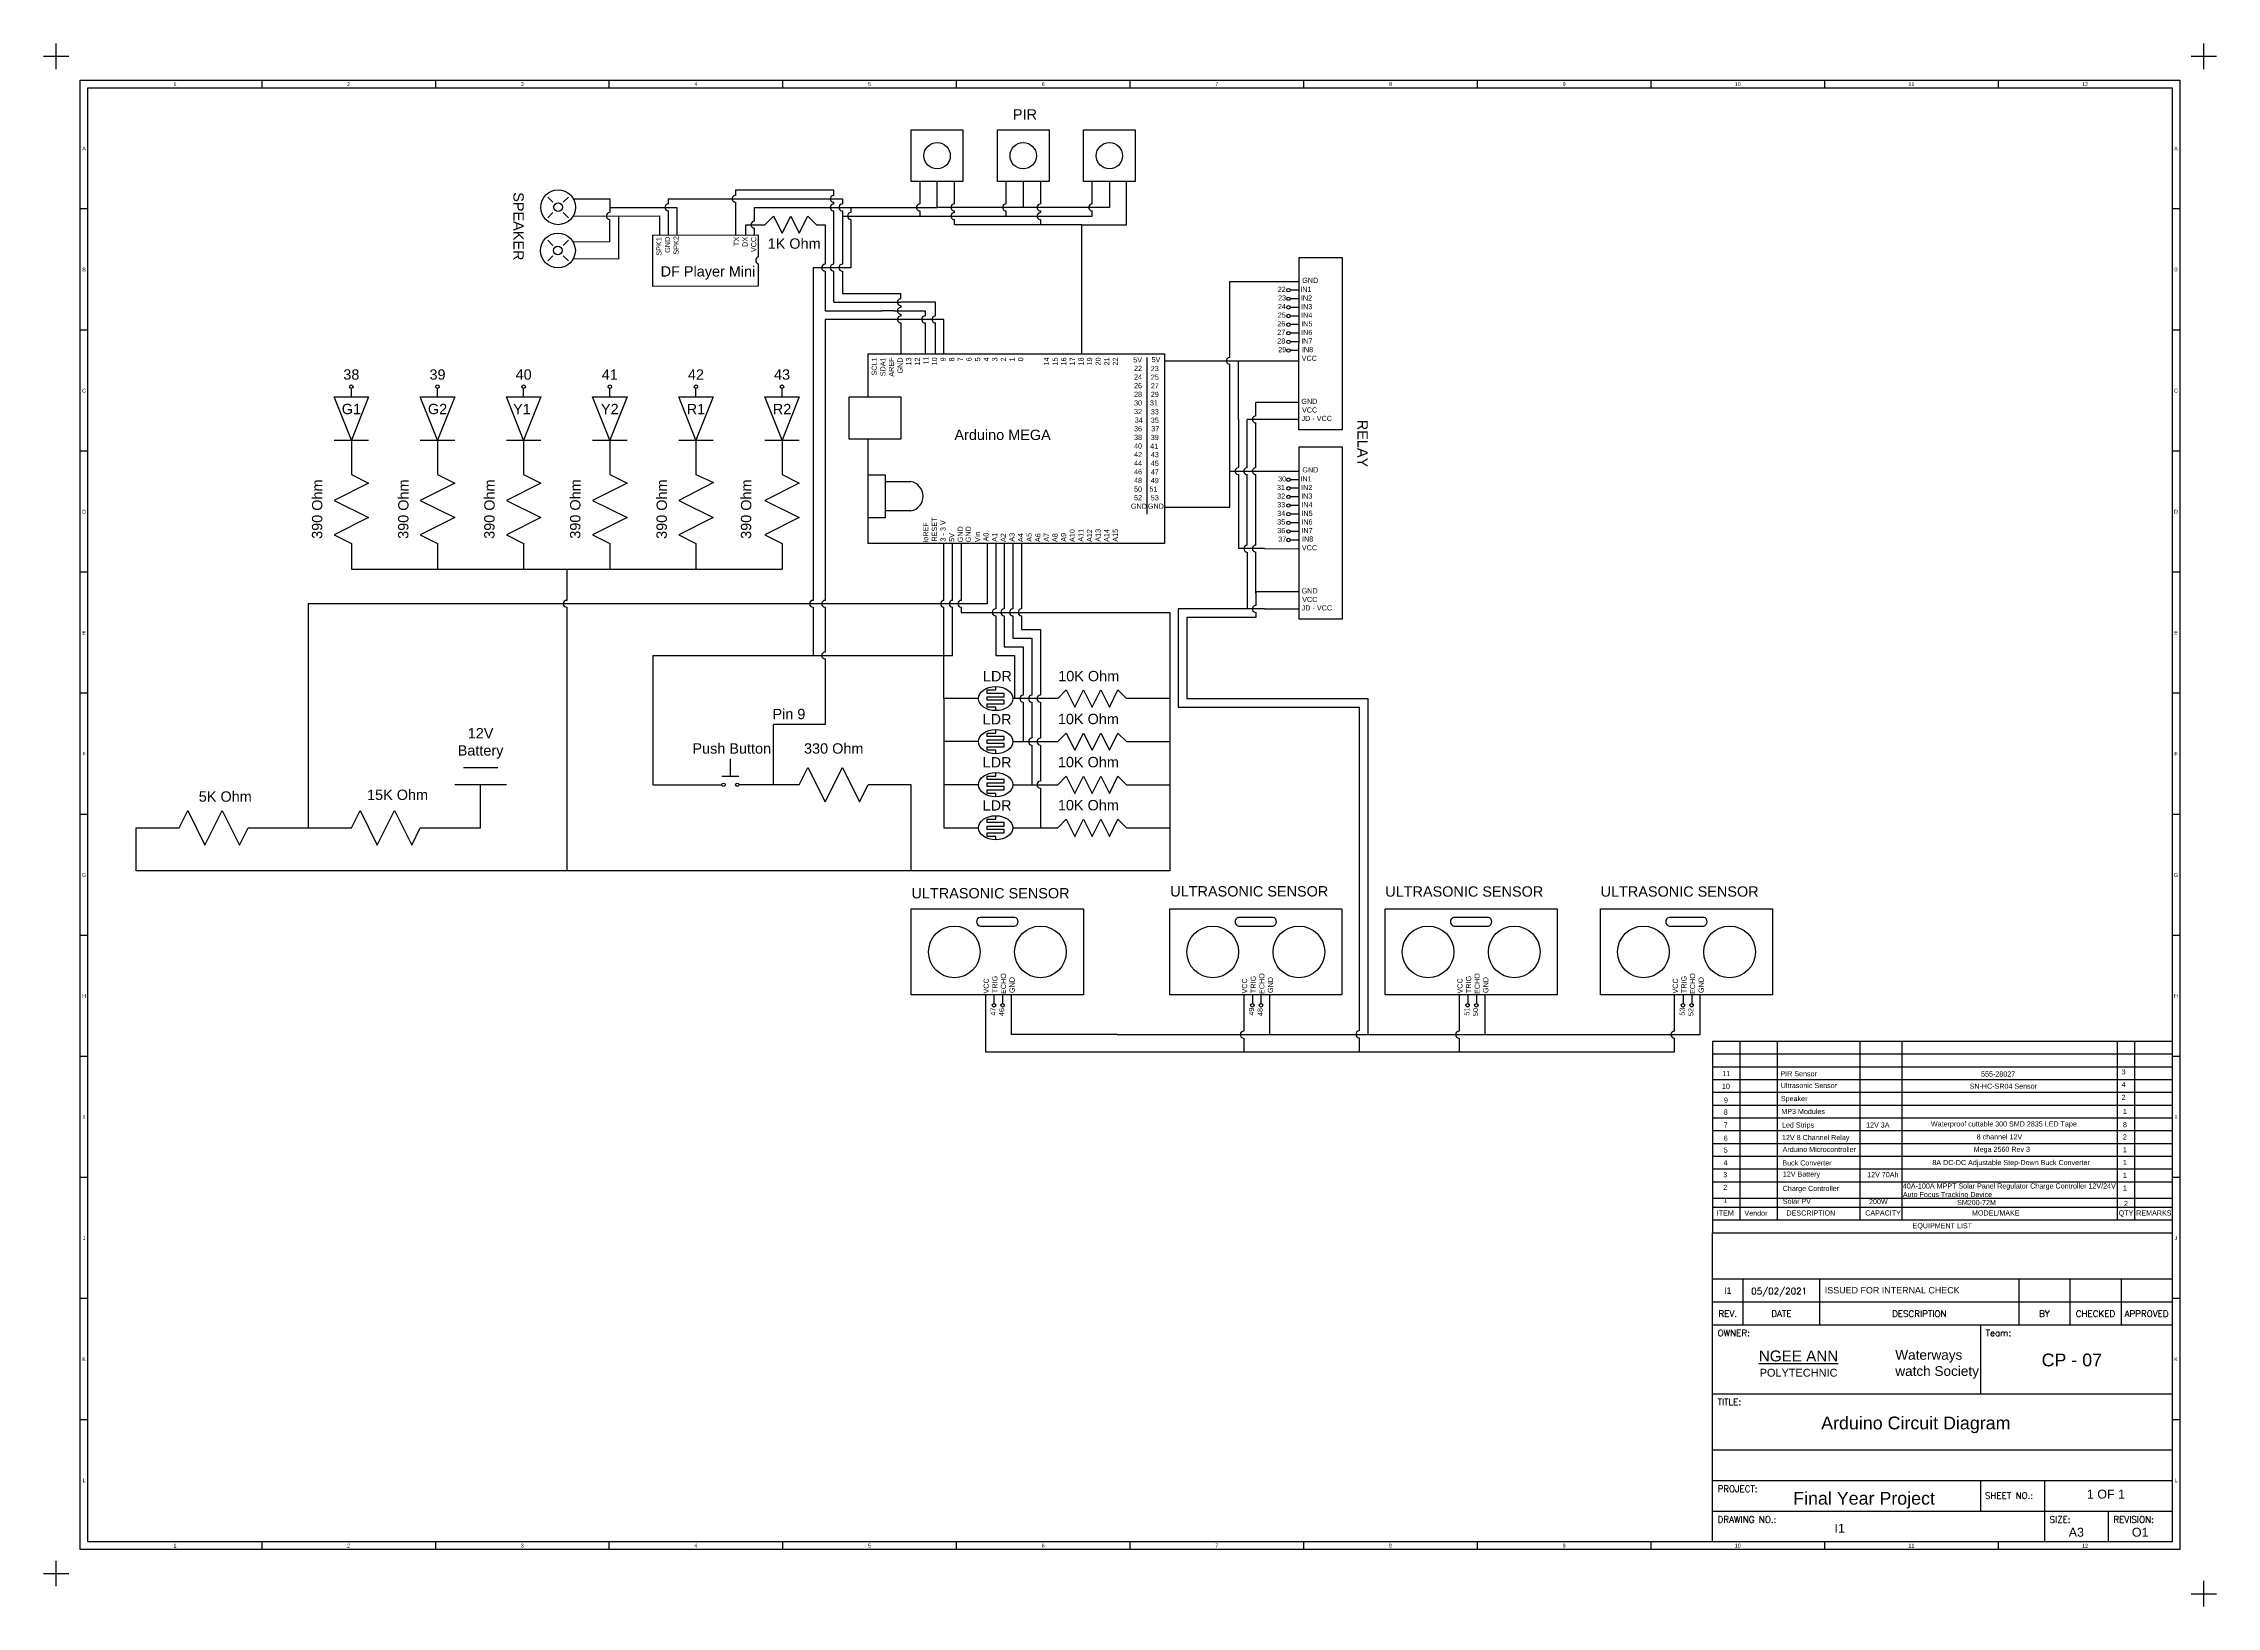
# Model space of a CAD drawing. Header units: inches. Extents: x -14 to 837, y -22 to 590.
import ezdxf
from ezdxf.enums import TextEntityAlignment as Align

# ---------------------------------------------------------------- set-up
doc = ezdxf.new("R2010")
doc.units = ezdxf.units.IN
doc.header["$MEASUREMENT"] = 0
doc.styles.add('ROMAND', font='romand')
doc.styles.get("Standard").update_dxf_attribs({"font": 'arial.ttf'})
doc.styles.add('Style_Arial', font='Arial')

msp = doc.modelspace()

# ---------------------------------------------------------------- linework, layer by layer
for p, q in [((71.2, 572.2), (71.2, 575.2)), ((139.2, 572.2), (139.2, 575.2)), ((207.2, 572.2), (207.2, 575.2)), ((275.2, 572.2), (275.2, 575.2)), ((343.2, 572.2), (343.2, 575.2)), ((411.2, 572.2), (411.2, 575.2)), ((479.2, 572.2), (479.2, 575.2)), ((547.2, 572.2), (547.2, 575.2)), ((615.2, 572.2), (615.2, 575.2)), ((683.2, 572.2), (683.2, 575.2)), ((751.2, 572.2), (751.2, 575.2)), ((3, 524.8), (0, 524.8)), ((822.2, 524.8), (819.2, 524.8)), ((3, 477.4), (0, 477.4)), ((822.2, 477.4), (819.2, 477.4)), ((3, 430), (0, 430)), ((822.2, 430), (819.2, 430)), ((3, 382.6), (0, 382.6)), ((822.2, 382.6), (819.2, 382.6)), ((3, 335.2), (0, 335.2)), ((822.2, 335.2), (819.2, 335.2)), ((3, 287.8), (0, 287.8)), ((822.2, 287.8), (819.2, 287.8)), ((3, 240.4), (0, 240.4)), ((822.2, 240.4), (819.2, 240.4)), ((639.2, 199), (819.2, 199)), ((3, 193), (0, 193)), ((639.2, 194), (819.2, 194)), ((639.2, 189), (819.2, 189)), ((822.2, 193), (819.2, 193)), ((639.2, 184), (819.2, 184)), ((639.2, 179), (819.2, 179)), ((639.2, 174), (819.2, 174)), ((639.2, 169), (819.2, 169)), ((639.2, 164), (819.2, 164)), ((639.2, 159), (819.2, 159)), ((639.2, 154), (819.2, 154)), ((3, 145.6), (0, 145.6)), ((639.2, 149), (819.2, 149)), ((822.2, 145.6), (819.2, 145.6)), ((639.2, 144), (819.2, 144)), ((639.2, 137.52), (819.2, 137.52)), ((639.2, 134), (819.2, 134)), ((639.2, 129), (819.2, 129)), ((639.2, 88), (639.2, 124)), ((639.2, 124), (819.2, 124)), ((639.2, 106), (819.2, 106)), ((651.2, 88), (651.2, 106)), ((681.2, 88), (681.2, 106)), ((759.2, 106), (759.2, 88)), ((779.2, 106), (779.2, 88)), ((799.2, 106), (799.2, 88)), ((3, 98.2), (0, 98.2)), ((639.2, 97), (819.2, 97)), ((822.2, 98.2), (819.2, 98.2)), ((744.2, 88), (744.2, 61)), ((639.2, 61), (819.2, 61)), ((3, 50.8), (0, 50.8)), ((822.2, 50.8), (819.2, 50.8)), ((639.2, 39), (819.2, 39)), ((639.2, 27), (819.2, 27)), ((744.2, 27), (744.2, 15)), ((769.2, 27), (769.2, 3)), ((639.2, 15), (819.2, 15)), ((794.2, 15), (794.2, 3)), ((71.2, 0), (71.2, 3)), ((139.2, 0), (139.2, 3)), ((207.2, 0), (207.2, 3)), ((275.2, 0), (275.2, 3)), ((343.2, 0), (343.2, 3)), ((411.2, 0), (411.2, 3)), ((479.2, 0), (479.2, 3)), ((547.2, 0), (547.2, 3)), ((615.2, 0), (615.2, 3)), ((683.2, 0), (683.2, 3)), ((751.2, 0), (751.2, 3))]:
    msp.add_line(p, q)
at = {"color": 52, "true_color": 0xc8c92d}
for p, q in [((185.12, 527.43), (183.09, 529.45)), ((189.16, 527.43), (191.19, 529.45)), ((183.09, 521.36), (185.12, 523.38)), ((191.19, 521.36), (189.16, 523.38)), ((268.1, 518.66), (271.47, 522.03)), ((271.47, 522.03), (274.84, 515.29)), ((274.84, 515.29), (278.22, 522.03)), ((278.22, 522.03), (281.59, 515.29)), ((281.59, 515.29), (284.96, 522.03)), ((284.96, 522.03), (288.34, 518.66)), ((185.12, 510.56), (183.09, 512.59)), ((189.16, 510.56), (191.19, 512.59)), ((183.09, 504.49), (185.12, 506.52)), ((191.19, 504.49), (189.16, 506.52)), ((477.29, 493.02), (473.89, 493.02)), ((477.29, 489.65), (473.89, 489.65)), ((477.29, 486.28), (473.89, 486.28)), ((477.29, 482.9), (473.89, 482.9)), ((477.29, 479.53), (473.89, 479.53)), ((477.29, 476.16), (473.89, 476.16)), ((477.29, 472.78), (473.89, 472.78)), ((477.29, 469.41), (473.89, 469.41)), ((417.87, 405.32), (417.87, 466.71)), ((106.18, 434.33), (99.44, 451.2)), ((99.44, 451.2), (112.93, 451.2)), ((106.18, 451.2), (106.18, 454.57)), ((112.93, 451.2), (106.18, 434.33)), ((139.92, 434.33), (133.17, 451.2)), ((133.17, 451.2), (146.66, 451.2)), ((139.92, 451.2), (139.92, 454.57)), ((146.66, 451.2), (139.92, 434.33)), ((173.65, 434.33), (166.9, 451.2)), ((166.9, 451.2), (180.39, 451.2)), ((173.65, 451.2), (173.65, 454.57)), ((180.39, 451.2), (173.65, 434.33)), ((207.38, 434.33), (200.63, 451.2)), ((200.63, 451.2), (214.13, 451.2)), ((207.38, 451.2), (207.38, 454.57)), ((214.13, 451.2), (207.38, 434.33)), ((241.11, 434.33), (234.37, 451.2)), ((234.37, 451.2), (247.86, 451.2)), ((241.11, 451.2), (241.11, 454.57)), ((247.86, 451.2), (241.11, 434.33)), ((274.84, 434.33), (268.1, 451.2)), ((268.1, 451.2), (281.59, 451.2)), ((274.84, 451.2), (274.84, 454.57)), ((281.59, 451.2), (274.84, 434.33)), ((99.44, 434.33), (112.93, 434.33)), ((133.17, 434.33), (146.66, 434.33)), ((166.9, 434.33), (180.39, 434.33)), ((200.63, 434.33), (214.13, 434.33)), ((234.37, 434.33), (247.86, 434.33)), ((268.1, 434.33), (281.59, 434.33)), ((112.93, 417.46), (99.44, 410.72)), ((106.18, 420.84), (112.93, 417.46)), ((146.66, 417.46), (133.17, 410.72)), ((139.92, 420.84), (146.66, 417.46)), ((180.39, 417.46), (166.9, 410.72)), ((173.65, 420.84), (180.39, 417.46)), ((214.13, 417.46), (200.63, 410.72)), ((207.38, 420.84), (214.13, 417.46)), ((247.97, 417.72), (234.37, 410.72)), ((241.11, 420.84), (247.97, 417.72)), ((281.59, 417.46), (268.1, 410.72)), ((274.84, 420.84), (281.59, 417.46)), ((477.29, 418.81), (473.89, 418.81)), ((99.44, 410.72), (112.93, 403.97)), ((133.17, 410.72), (146.66, 403.97)), ((166.9, 410.72), (180.39, 403.97)), ((200.63, 410.72), (214.13, 403.97)), ((234.37, 410.72), (247.86, 403.97)), ((268.1, 410.72), (281.59, 403.97)), ((477.29, 415.44), (473.89, 415.44)), ((477.29, 412.07), (473.89, 412.07)), ((477.29, 408.69), (473.89, 408.69)), ((112.93, 403.97), (99.44, 397.22)), ((146.66, 403.97), (133.17, 397.22)), ((180.39, 403.97), (166.9, 397.22)), ((214.13, 403.97), (200.63, 397.22)), ((247.86, 403.97), (234.37, 397.22)), ((281.59, 403.97), (268.1, 397.22)), ((477.29, 405.32), (473.89, 405.32)), ((477.29, 401.95), (473.89, 401.95)), ((99.44, 397.22), (106.18, 393.85)), ((133.17, 397.22), (139.92, 393.85)), ((166.9, 397.22), (173.65, 393.85)), ((200.63, 397.22), (207.38, 393.85)), ((234.37, 397.22), (241.11, 393.85)), ((268.1, 397.22), (274.84, 393.85)), ((477.29, 398.57), (473.89, 398.57)), ((477.29, 395.2), (473.89, 395.2)), ((355.13, 335.16), (355.13, 336.51)), ((355.13, 336.51), (358.5, 336.51)), ((361.87, 335.16), (355.13, 335.16)), ((355.13, 332.46), (355.13, 333.81)), ((355.13, 333.81), (361.87, 333.81)), ((361.87, 332.46), (355.13, 332.46)), ((358.5, 336.51), (358.5, 337.86)), ((361.87, 333.81), (361.87, 335.16)), ((361.87, 331.11), (361.87, 332.46)), ((361.87, 332.46), (361.87, 332.46)), ((386.16, 336.51), (382.79, 333.13)), ((386.16, 336.51), (389.53, 329.76)), ((389.53, 329.76), (392.91, 336.51)), ((392.91, 336.51), (396.28, 329.76)), ((396.28, 329.76), (399.65, 336.51)), ((399.65, 336.51), (403.03, 329.76)), ((403.03, 329.76), (406.4, 336.51)), ((406.4, 336.51), (409.77, 333.13)), ((355.13, 329.76), (355.13, 331.11)), ((355.13, 331.11), (361.87, 331.11)), ((358.5, 329.76), (355.13, 329.76)), ((358.5, 328.41), (358.5, 329.76)), ((358.5, 328.41), (358.5, 328.41)), ((355.13, 318.29), (355.13, 319.64)), ((355.13, 319.64), (358.5, 319.64)), ((361.87, 318.29), (355.13, 318.29)), ((355.13, 315.59), (355.13, 316.94)), ((355.13, 316.94), (361.87, 316.94)), ((361.87, 315.59), (355.13, 315.59)), ((358.5, 319.64), (358.5, 320.99)), ((361.87, 316.94), (361.87, 318.29)), ((361.87, 314.24), (361.87, 315.59)), ((361.87, 315.59), (361.87, 315.59)), ((386.16, 319.64), (382.79, 316.27)), ((386.16, 319.64), (389.53, 312.89)), ((389.53, 312.89), (392.91, 319.64)), ((392.91, 319.64), (396.28, 312.89)), ((396.28, 312.89), (399.65, 319.64)), ((399.65, 319.64), (403.03, 312.89)), ((403.03, 312.89), (406.4, 319.64)), ((406.4, 319.64), (409.77, 316.27)), ((254.61, 302.78), (254.61, 309.52)), ((355.13, 312.89), (355.13, 314.24)), ((355.13, 314.24), (361.87, 314.24)), ((358.5, 312.89), (355.13, 312.89)), ((358.5, 311.55), (358.5, 312.89)), ((358.5, 311.55), (358.5, 311.55)), ((251.23, 302.78), (257.98, 302.78)), ((281.59, 299.4), (284.96, 306.15)), ((284.96, 306.15), (291.71, 292.66)), ((291.71, 292.66), (298.46, 306.15)), ((298.46, 306.15), (305.2, 292.66)), ((305.2, 292.66), (308.58, 299.4)), ((355.13, 301.43), (355.13, 302.78)), ((355.13, 302.78), (358.5, 302.78)), ((361.87, 301.43), (355.13, 301.43)), ((355.13, 298.73), (355.13, 300.08)), ((355.13, 300.08), (361.87, 300.08)), ((361.87, 298.73), (355.13, 298.73)), ((358.5, 302.78), (358.5, 304.12)), ((361.87, 300.08), (361.87, 301.43)), ((361.87, 297.38), (361.87, 298.73)), ((361.87, 298.73), (361.87, 298.73)), ((386.16, 302.78), (382.79, 299.4)), ((386.16, 302.78), (389.53, 296.03)), ((389.53, 296.03), (392.91, 302.78)), ((392.91, 302.78), (396.28, 296.03)), ((396.28, 296.03), (399.65, 302.78)), ((399.65, 302.78), (403.03, 296.03)), ((403.03, 296.03), (406.4, 302.78)), ((406.4, 302.78), (409.77, 299.4)), ((355.13, 296.03), (355.13, 297.38)), ((355.13, 297.38), (361.87, 297.38)), ((358.5, 296.03), (355.13, 296.03)), ((358.5, 294.68), (358.5, 296.03)), ((358.5, 294.68), (358.5, 294.68)), ((38.72, 282.54), (42.09, 289.28)), ((42.09, 289.28), (48.84, 275.79)), ((48.84, 275.79), (55.59, 289.28)), ((55.59, 289.28), (62.33, 275.79)), ((62.33, 275.79), (65.71, 282.54)), ((106.18, 282.54), (109.56, 289.28)), ((109.56, 289.28), (116.3, 275.79)), ((116.3, 275.79), (123.05, 289.28)), ((123.05, 289.28), (129.8, 275.79)), ((129.8, 275.79), (133.17, 282.54)), ((355.13, 284.56), (355.13, 285.91)), ((355.13, 285.91), (358.5, 285.91)), ((361.87, 284.56), (355.13, 284.56)), ((355.13, 281.86), (355.13, 283.21)), ((355.13, 283.21), (361.87, 283.21)), ((361.87, 281.86), (355.13, 281.86)), ((358.5, 285.91), (358.5, 287.26)), ((361.87, 283.21), (361.87, 284.56)), ((361.87, 280.51), (361.87, 281.86)), ((361.87, 281.86), (361.87, 281.86)), ((386.16, 285.91), (382.79, 282.54)), ((386.16, 285.91), (389.53, 279.16)), ((389.53, 279.16), (392.91, 285.91)), ((392.91, 285.91), (396.28, 279.16)), ((396.28, 279.16), (399.65, 285.91)), ((399.65, 285.91), (403.03, 279.16)), ((403.03, 279.16), (406.4, 285.91)), ((406.4, 285.91), (409.77, 282.54)), ((355.13, 279.16), (355.13, 280.51)), ((355.13, 280.51), (361.87, 280.51)), ((358.5, 279.16), (355.13, 279.16)), ((358.5, 277.81), (358.5, 279.16)), ((358.5, 277.81), (358.5, 277.81)), ((357.83, 217.1), (357.83, 213.72)), ((361.2, 217.1), (361.2, 213.72)), ((459.02, 217.1), (459.02, 213.72)), ((462.39, 217.1), (462.39, 213.72)), ((543.35, 217.1), (543.35, 213.72)), ((546.73, 217.1), (546.73, 213.72)), ((627.68, 217.1), (627.68, 213.72)), ((631.06, 217.1), (631.06, 213.72))]:
    msp.add_line(p, q, dxfattribs=at)
at = {"color": 242, "true_color": 0xcd2027}
for p, q in [((193.11, 528.73), (207.38, 528.78)), ((207.38, 528.78), (207.38, 523.38)), ((207.44, 511.91), (207.38, 520.68)), ((207.39, 525.4), (233.69, 525.41)), ((233.69, 525.41), (233.69, 514.58)), ((207.44, 511.91), (193.04, 511.82)), ((286.99, 501.79), (286.99, 371.59)), ((315.16, 418.08), (325.28, 418.08)), ((325.28, 406.61), (315.16, 406.61)), ((338.26, 371.59), (338.26, 393.85)), ((286.99, 368.89), (286.99, 350)), ((338.26, 333.13), (338.26, 368.89)), ((463.74, 368.22), (430.01, 368.25)), ((430.01, 368.25), (430.01, 329.76)), ((351.75, 333.13), (338.26, 333.13)), ((338.26, 333.13), (338.26, 282.54)), ((500.85, 329.76), (500.85, 203.01)), ((351.75, 316.27), (338.26, 316.27)), ((351.75, 299.4), (338.26, 299.4)), ((500.85, 302.12), (500.85, 260.26)), ((338.26, 282.54), (351.75, 282.54)), ((354.45, 217.1), (354.45, 198.88)), ((455.65, 217.1), (455.65, 202.93)), ((539.98, 217.1), (539.98, 202.93)), ((624.31, 202.93), (624.31, 217.1)), ((354.45, 198.88), (354.45, 194.83)), ((455.65, 200.23), (455.65, 194.83)), ((500.85, 200.31), (500.85, 194.83)), ((539.98, 200.23), (539.98, 194.83)), ((624.31, 194.83), (624.31, 200.23)), ((354.45, 194.83), (624.31, 194.83))]:
    msp.add_line(p, q, dxfattribs=at)
at = {"color": 143, "true_color": 0x7aafdf}
for p, q in [((230.32, 526.76), (230.32, 528.78)), ((230.32, 528.78), (298.46, 528.78)), ((298.46, 528.78), (298.46, 526.76)), ((328.82, 535.53), (328.82, 526.76)), ((362.55, 526.76), (362.55, 535.53)), ((396.28, 526.76), (396.28, 535.53)), ((193.07, 522.12), (210.75, 522)), ((210.75, 522), (226.94, 522.06)), ((210.75, 522), (210.82, 505.17)), ((226.94, 514.55), (226.94, 522.06)), ((230.32, 514.61), (230.32, 524.06)), ((298.46, 524.06), (298.46, 503.14)), ((298.46, 522.03), (396.28, 522.03)), ((328.82, 524.06), (328.82, 522.03)), ((362.55, 522.03), (362.55, 524.06)), ((396.28, 522.03), (396.28, 524.06)), ((210.82, 505.17), (193.04, 505.26)), ((298.46, 500.45), (298.46, 491.67)), ((450.25, 466.71), (450.25, 496.4)), ((450.25, 496.4), (477.3, 496.38)), ((298.46, 491.67), (321.39, 491.67)), ((321.39, 489.65), (321.39, 491.67)), ((321.39, 486.95), (321.39, 486.28)), ((321.39, 483.58), (321.39, 482.9)), ((321.39, 480.21), (321.39, 468.06)), ((450.25, 422.19), (450.25, 464.01)), ((460.37, 443.78), (460.37, 449.17)), ((460.37, 449.17), (477.25, 449.17)), ((460.37, 423.54), (460.37, 441.08)), ((450.25, 408.02), (450.25, 422.52)), ((450.25, 422.19), (477.36, 422.17)), ((460.37, 393.18), (460.37, 420.83)), ((424.61, 408.02), (450.25, 408.02)), ((345.01, 393.85), (345.01, 371.59)), ((460.37, 374.46), (460.37, 390.48)), ((477.32, 374.96), (460.37, 374.96)), ((460.37, 374.79), (460.37, 369.57)), ((345.01, 368.89), (345.01, 366.87)), ((345.01, 366.87), (426.64, 366.87)), ((426.64, 366.87), (426.64, 333.13)), ((460.37, 366.87), (460.37, 364.84)), ((460.37, 364.84), (433.39, 364.84)), ((433.39, 364.84), (433.39, 333.13)), ((426.64, 333.13), (409.77, 333.13)), ((426.64, 333.13), (426.64, 282.54)), ((433.39, 333.13), (504.22, 333.13)), ((504.22, 333.13), (504.22, 201.58)), ((409.77, 316.27), (426.64, 316.27)), ((409.77, 299.4), (426.64, 299.4)), ((504.22, 298.05), (504.22, 256.9)), ((409.77, 282.54), (426.64, 282.54)), ((364.57, 217.1), (364.57, 201.58)), ((465.77, 217.1), (465.77, 201.58)), ((550.1, 217.1), (550.1, 201.58)), ((634.43, 201.58), (634.43, 217.1)), ((406.06, 201.58), (364.57, 201.58)), ((406.06, 201.58), (634.43, 201.58))]:
    msp.add_line(p, q, dxfattribs=at)
at = {"color": 7}
for p, q in [((295.08, 532.15), (256.6, 532.15)), ((256.6, 532.15), (256.61, 530.13)), ((295.08, 530.14), (295.08, 532.15)), ((342.31, 526.76), (342.31, 535.53)), ((376.04, 535.53), (376.04, 526.76)), ((409.77, 518.66), (409.77, 535.53)), ((208.73, 524.73), (208.73, 524.73)), ((256.62, 527.43), (256.67, 514.65)), ((295.08, 526.76), (295.08, 527.43)), ((295.08, 503.14), (295.08, 524.06)), ((342.31, 523.38), (342.31, 524.06)), ((342.31, 520.01), (342.31, 520.68)), ((342.31, 518.66), (342.31, 520.01)), ((376.04, 524.06), (376.04, 523.38)), ((376.04, 520.68), (376.04, 520.01)), ((376.04, 520.01), (376.04, 518.66)), ((260.68, 514.68), (260.68, 518.66)), ((260.68, 518.66), (268.1, 518.66)), ((288.34, 518.66), (291.71, 518.66)), ((291.71, 518.66), (291.71, 503.14)), ((392.23, 518.66), (342.31, 518.66)), ((392.23, 468.06), (392.23, 518.66)), ((392.23, 518.66), (409.77, 518.66)), ((291.71, 500.45), (291.71, 484.93)), ((295.08, 488.3), (295.08, 500.45)), ((295.08, 488.3), (321.39, 488.3)), ((334.89, 488.3), (321.39, 488.3)), ((334.89, 482.9), (334.89, 488.3)), ((291.71, 484.93), (313.97, 484.93)), ((338.26, 481.56), (291.71, 481.56)), ((291.71, 481.56), (291.71, 371.59)), ((318.7, 484.93), (313.97, 484.93)), ((318.7, 484.93), (330.84, 484.93)), ((330.84, 484.93), (330.84, 482.9)), ((330.84, 480.21), (330.84, 468.06)), ((334.89, 468.06), (334.89, 480.21)), ((338.26, 468.06), (338.26, 481.56)), ((106.18, 454.57), (106.18, 454.57)), ((139.92, 454.57), (139.92, 454.57)), ((173.65, 454.57), (173.65, 454.57)), ((207.38, 454.57), (207.38, 454.57)), ((241.11, 454.57), (241.11, 454.57)), ((274.84, 454.57), (274.84, 454.57)), ((106.18, 434.33), (106.18, 420.84)), ((139.92, 434.33), (139.92, 420.84)), ((173.65, 434.33), (173.65, 420.84)), ((207.38, 434.33), (207.38, 420.84)), ((241.11, 434.33), (241.11, 420.84)), ((274.84, 434.33), (274.84, 420.84)), ((355.13, 393.85), (355.13, 370.24)), ((358.5, 393.85), (358.5, 368.22)), ((361.87, 393.85), (361.87, 368.22)), ((365.25, 393.85), (365.25, 368.22)), ((368.62, 393.85), (368.62, 368.22)), ((355.13, 370.24), (89.32, 370.24)), ((89.32, 370.24), (89.32, 282.54)), ((291.71, 368.89), (291.71, 351.35)), ((358.5, 365.52), (358.5, 350)), ((361.87, 365.52), (361.87, 353.37)), ((365.25, 365.52), (365.25, 356.75)), ((368.62, 365.52), (368.62, 360.12)), ((368.62, 360.12), (376.04, 360.12)), ((376.04, 360.12), (376.04, 334.48)), ((358.5, 350), (365.92, 350)), ((361.87, 353.37), (369.29, 353.37)), ((365.25, 356.75), (372.67, 356.75)), ((365.92, 350), (365.92, 333.13)), ((369.29, 353.37), (369.29, 334.48)), ((372.67, 356.75), (372.67, 334.48)), ((291.71, 348.65), (291.71, 323.01)), ((382.79, 333.13), (365.25, 333.13)), ((369.29, 331.78), (369.29, 316.27)), ((372.67, 331.78), (372.67, 317.62)), ((376.04, 331.78), (376.04, 317.62)), ((291.71, 323.01), (271.47, 323.01)), ((271.47, 299.4), (271.47, 323.01)), ((365.25, 316.27), (382.79, 316.27)), ((372.67, 314.92), (372.67, 299.4)), ((376.04, 314.92), (376.04, 300.75)), ((166.9, 299.4), (146.66, 299.4)), ((150.04, 306.15), (163.53, 306.15)), ((281.59, 299.4), (257.98, 299.4)), ((365.25, 299.4), (382.79, 299.4)), ((376.04, 298.05), (376.04, 282.54)), ((65.71, 282.54), (106.18, 282.54)), ((365.25, 282.54), (382.79, 282.54))]:
    msp.add_line(p, q, dxfattribs=at)
at = {"color": 240, "true_color": 0xed1f24}
for p, q in [((335.56, 525.41), (335.56, 535.53)), ((369.29, 535.53), (369.29, 525.41)), ((403.03, 535.53), (403.03, 525.41)), ((264.05, 520.01), (264.05, 525.41)), ((264.05, 525.41), (335.56, 525.41)), ((301.83, 525.41), (301.83, 523.38)), ((301.83, 520.68), (301.83, 501.79)), ((403.03, 525.41), (335.56, 525.41)), ((264.05, 514.69), (264.05, 517.31)), ((301.83, 501.79), (286.99, 501.79)), ((424.61, 465.36), (477.26, 465.31)), ((453.61, 442.45), (453.64, 465.34)), ((453.62, 442.44), (453.63, 423.53)), ((477.24, 442.43), (457, 442.43)), ((457, 423.54), (457, 442.43)), ((453.62, 420.83), (453.63, 391.83)), ((457, 393.18), (457, 420.83)), ((341.63, 371.59), (341.63, 393.85)), ((463.74, 391.83), (453.63, 391.83)), ((463.74, 391.83), (477.33, 391.81)), ((457, 390.48), (457, 368.22)), ((341.63, 350), (341.63, 368.89)), ((463.74, 368.22), (477.31, 368.2)), ((224.25, 350), (224.25, 299.4)), ((224.25, 350), (341.63, 350)), ((430.01, 329.76), (500.85, 329.76)), ((156.78, 282.54), (156.78, 299.4)), ((224.25, 299.4), (251.23, 299.4)), ((133.17, 282.54), (156.78, 282.54))]:
    msp.add_line(p, q, dxfattribs=at)
at = {"color": 152, "true_color": 0x2776bb}
for p, q in [((106.18, 393.85), (106.18, 383.73)), ((139.92, 393.85), (139.92, 383.73)), ((173.65, 393.85), (173.65, 383.73)), ((207.38, 393.85), (207.38, 383.73)), ((241.11, 393.85), (241.11, 383.73)), ((274.84, 393.85), (274.84, 383.73)), ((106.18, 383.73), (274.84, 383.73)), ((190.51, 383.73), (190.51, 371.59)), ((190.51, 368.89), (190.51, 265.67)), ((325.44, 299.4), (308.58, 299.4)), ((325.44, 265.67), (325.44, 299.4)), ((21.85, 265.67), (21.85, 282.54)), ((21.85, 282.54), (38.72, 282.54)), ((426.64, 282.54), (426.64, 265.67)), ((190.51, 265.67), (21.85, 265.67)), ((325.44, 265.67), (190.51, 265.67)), ((426.64, 265.67), (325.44, 265.67))]:
    msp.add_line(p, q, dxfattribs=at)
at = {"color": 18, "true_color": 0x000000}
for p, q in [((639.2, 199), (639.2, 124)), ((650, 129), (650, 199)), ((664.73, 129), (664.73, 199)), ((697.05, 129), (697.05, 199)), ((713.5, 129), (713.5, 199)), ((797.86, 129), (797.86, 199)), ((804.54, 129), (804.54, 199))]:
    msp.add_line(p, q, dxfattribs=at)
for points in [[(0, 575.2), (822.2, 575.2), (822.2, 0), (0, 0)], [(3, 572.2), (819.2, 572.2), (819.2, 3), (3, 3)], [(639.2, 88), (819.2, 88), (819.2, 3), (639.2, 3)]]:
    msp.add_lwpolyline(points, close=True)
at = {"color": 52, "true_color": 0xc8c92d}
for points in [[(325.44, 555.77), (345.68, 555.77), (345.68, 535.53), (325.44, 535.53)], [(359.17, 555.77), (379.41, 555.77), (379.41, 535.53), (359.17, 535.53)], [(392.91, 555.77), (413.15, 555.77), (413.15, 535.53), (392.91, 535.53)], [(477.3, 505.81), (494.17, 505.81), (494.17, 438.38), (477.24, 438.34)], [(477.37, 431.63), (494.24, 431.63), (494.24, 364.2), (477.3, 364.17)], [(325.44, 250.83), (392.91, 250.83), (392.91, 217.1), (325.44, 217.1)], [(426.64, 250.83), (494.1, 250.83), (494.1, 217.1), (426.64, 217.1)], [(510.97, 250.83), (578.43, 250.83), (578.43, 217.1), (510.97, 217.1)], [(595.3, 250.83), (662.76, 250.83), (662.76, 217.1), (595.3, 217.1)]]:
    msp.add_lwpolyline(points, close=True, dxfattribs=at)
for points in [[(265.44, 503.35), (265.44, 494.59), (224.25, 494.44), (224.25, 514.55), (265.44, 514.7), (265.44, 506.05)], [(308.58, 451.2), (308.58, 468.06), (424.61, 468.06), (424.61, 393.85), (308.58, 393.85), (308.58, 403.91)], [(308.58, 420.77), (308.58, 434.68)], [(365.92, 247.45), (352.43, 247.45)], [(467.12, 247.45), (453.62, 247.45)], [(551.45, 247.45), (537.95, 247.45)], [(635.78, 247.45), (622.28, 247.45)], [(352.43, 244.08), (365.92, 244.08)], [(453.62, 244.08), (467.12, 244.08)], [(537.95, 244.08), (551.45, 244.08)], [(622.28, 244.08), (635.78, 244.08)]]:
    msp.add_lwpolyline(points, dxfattribs=at)
at = {"color": 242, "true_color": 0xcd2027}
for points in [[(301.16, 451.2), (321.39, 451.2), (321.39, 434.68), (301.16, 434.68)], [(308.58, 420.77), (315.16, 420.77), (315.16, 403.91), (308.58, 403.91)]]:
    msp.add_lwpolyline(points, close=True, dxfattribs=at)
at = {"color": 52, "true_color": 0xc8c92d}
for centre, radius in [((335.56, 545.65), 5.16), ((369.29, 545.65), 5.16), ((403.03, 545.65), 5.16), ((187.14, 525.47), 6.81), ((187.14, 525.47), 1.68), ((187.08, 508.54), 6.81), ((187.08, 508.54), 1.68), ((473.19, 493.02), 0.675), ((473.19, 489.65), 0.675), ((473.19, 486.28), 0.675), ((473.19, 482.9), 0.675), ((473.19, 479.53), 0.675), ((473.19, 476.16), 0.675), ((473.19, 472.78), 0.675), ((473.19, 469.41), 0.675), ((106.18, 455.24), 0.675), ((139.92, 455.24), 0.675), ((173.65, 455.24), 0.675), ((207.38, 455.24), 0.675), ((241.11, 455.24), 0.675), ((274.84, 455.24), 0.675), ((473.19, 418.81), 0.675), ((473.19, 415.44), 0.675), ((473.19, 412.07), 0.675), ((473.19, 408.69), 0.675), ((473.19, 405.32), 0.675), ((473.19, 401.95), 0.675), ((473.19, 398.57), 0.675), ((473.19, 395.2), 0.675), ((251.91, 299.4), 0.675), ((257.3, 299.4), 0.675), ((342.31, 233.96), 10.12), ((376.04, 233.96), 10.12), ((443.5, 233.96), 10.12), ((477.24, 233.96), 10.12), ((527.84, 233.96), 10.12), ((561.57, 233.96), 10.12), ((612.17, 233.96), 10.12), ((645.9, 233.96), 10.12), ((357.83, 213.05), 0.675), ((361.2, 213.05), 0.675), ((459.02, 213.05), 0.675), ((462.39, 213.05), 0.675), ((543.35, 213.05), 0.675), ((546.73, 213.05), 0.675), ((627.68, 213.05), 0.675), ((631.06, 213.05), 0.675)]:
    msp.add_circle(centre, radius, dxfattribs=at)
at = {"color": 7}
for centre, start, end in [((256.63, 528.78), 89.9993, 270.0007), ((295.08, 528.78), 89.9993, 270.0007), ((295.08, 525.41), 89.9993, 270.0007), ((342.31, 525.41), 89.9993, 270.0007), ((342.31, 522.03), 89.9993, 270.0007), ((376.04, 525.41), 89.9993, 270.0007), ((376.04, 522.03), 89.9993, 270.0007), ((291.71, 501.79), 90, 270), ((295.08, 501.79), 90, 270), ((330.84, 481.56), 89.9993, 270.0007), ((334.89, 481.56), 89.9993, 270.0007), ((291.71, 370.24), 90, 270), ((358.5, 366.87), 90, 270), ((361.87, 366.87), 90, 270), ((365.25, 366.87), 90, 270), ((368.62, 366.87), 90, 270), ((291.71, 350), 90, 270), ((369.29, 333.13), 90, 270), ((372.67, 333.13), 90, 270), ((376.04, 333.13), 90, 270), ((372.67, 316.27), 90, 270), ((376.04, 316.27), 90, 270), ((376.04, 299.4), 90, 270)]:
    msp.add_arc(centre, 1.35, start, end, dxfattribs=at)
at = {"color": 242, "true_color": 0xcd2027}
for centre, radius, start, end in [((207.38, 522.03), 1.35, 90, 270), ((264.05, 518.66), 1.35, 90, 270), ((324.27, 412.34), 5.82, 280.00798, 79.99202), ((453.62, 422.18), 1.35, 89.9993, 270.0007)]:
    msp.add_arc(centre, radius, start, end, dxfattribs=at)
at = {"color": 143, "true_color": 0x7aafdf}
for centre, start, end in [((230.32, 525.41), 90, 270), ((298.46, 525.41), 89.9993, 270.0007), ((328.82, 525.41), 89.9993, 270.0007), ((362.55, 525.41), 89.9993, 270.0007), ((396.28, 525.41), 89.9993, 270.0007), ((321.39, 488.3), 89.9993, 270.0007), ((321.39, 484.93), 89.9993, 270.0007), ((321.39, 481.56), 89.9993, 270.0007), ((450.25, 465.34), 89.9993, 270.0007), ((460.37, 442.43), 89.9993, 270.0007), ((460.37, 422.18), 89.9993, 270.0007), ((460.37, 391.83), 89.9993, 270.0007), ((190.51, 370.24), 90, 270), ((345.01, 370.24), 90, 270), ((460.37, 368.22), 89.9993, 270.0007)]:
    msp.add_arc(centre, 1.35, start, end, dxfattribs=at)
at = {"color": 240, "true_color": 0xed1f24}
for centre, start, end in [((301.83, 522.03), 90, 270), ((457, 422.18), 89.9993, 270.0007), ((457, 391.83), 90, 270), ((286.99, 370.24), 90, 270), ((338.26, 370.24), 90, 270), ((341.63, 370.24), 90, 270), ((455.65, 201.58), 90, 270), ((500.85, 201.66), 90, 270), ((539.98, 201.58), 90, 270), ((624.31, 201.58), 90, 270)]:
    msp.add_arc(centre, 1.35, start, end, dxfattribs=at)
at = {"color": 52, "true_color": 0xc8c92d}
for centre, radius, start, end in [((265.98, 504.7), 1.45, 111.85226, 248.14774), ((352.77, 245.77), 1.72, 101.30993, 258.69007), ((365.58, 245.77), 1.72, 281.30993, 78.69007), ((453.96, 245.77), 1.72, 101.30993, 258.69007), ((466.78, 245.77), 1.72, 281.30993, 78.69007), ((538.29, 245.77), 1.72, 101.30993, 258.69007), ((551.11, 245.77), 1.72, 281.30993, 78.69007), ((622.62, 245.77), 1.72, 101.30993, 258.69007), ((635.44, 245.77), 1.72, 281.30993, 78.69007)]:
    msp.add_arc(centre, radius, start, end, dxfattribs=at)
at = {"color": 152, "true_color": 0x2776bb}
msp.add_arc((298.46, 501.79), 1.35, 90, 270, dxfattribs=at)
at = {"color": 52, "true_color": 0xc8c92d}
for centre in [(358.5, 333.13), (358.5, 316.27), (358.5, 299.4), (358.5, 282.54)]:
    msp.add_ellipse(centre, major_axis=(6.75, 0), ratio=0.7, dxfattribs=at)
for p in [(-9.4, 584.6), (831.6, 584.6), (831.6, 584.6)]:
    msp.add_point(p)
at = {"layer": 'Defpoints'}
for p, q in [((-9.4, 579.6), (-9.4, 589.6)), ((831.6, 579.6), (831.6, 589.6)), ((-14.4, 584.6), (-4.4, 584.6)), ((826.6, 584.6), (836.6, 584.6)), ((-9.4, -14.4), (-9.4, -4.4)), ((-14.4, -9.4), (-4.4, -9.4)), ((831.6, -22.33), (831.6, -12.33)), ((826.6, -17.33), (836.6, -17.33))]:
    msp.add_line(p, q, dxfattribs=at)

# ---------------------------------------------------------------- texts
for s, height, p in [('1', 1.5, (37.1, 572.95)), ('2', 1.5, (105.1, 572.95)), ('3', 1.5, (173.1, 572.95)), ('4', 1.5, (241.1, 572.95)), ('5', 1.5, (309.1, 572.95)), ('6', 1.5, (377.1, 572.95)), ('7', 1.5, (445.1, 572.95)), ('8', 1.5, (513.1, 572.95)), ('9', 1.5, (581.1, 572.95)), ('10', 1.5, (649.1, 572.95)), ('11', 1.5, (717.1, 572.95)), ('12', 1.5, (785.1, 572.95)), ('A', 1.5, (1.5, 547.75)), ('A', 1.5, (820.7, 547.75)), ('B', 1.5, (1.5, 500.35)), ('B', 1.5, (820.7, 500.35)), ('C', 1.5, (1.5, 452.95)), ('C', 1.5, (820.7, 452.95)), ('D', 1.5, (1.5, 405.55)), ('D', 1.5, (820.7, 405.55)), ('E', 1.5, (1.5, 358.15)), ('E', 1.5, (820.7, 358.15)), ('F', 1.5, (1.5, 310.75)), ('F', 1.5, (820.7, 310.75)), ('G', 1.5, (1.5, 263.35)), ('G', 1.5, (820.7, 263.35)), ('H', 1.5, (1.5, 215.95)), ('H', 1.5, (820.7, 215.95)), ('11', 2, (644.56, 185.34)), ('10', 2, (644.47, 180.34)), ('8', 2, (644.39, 170.26)), ('9', 2, (644.47, 174.92)), ('I', 1.5, (1.5, 168.55)), ('7', 2, (644.39, 165.18)), ('6', 2, (644.39, 160.01)), ('I', 1.5, (820.7, 168.55)), ('5', 2, (644.39, 155.36)), ('3', 2, (644.2, 145.75)), ('4', 2, (644.3, 150.36)), ('2', 2, (644.2, 140.75)), ('1', 2, (644.2, 135.75)), ('ITEM', 2, (644.2, 130.75)), ('Vendor', 2, (656.22, 130.67)), ('DESCRIPTION', 2, (677.72, 130.75)), ('CAPACITY', 2, (706, 130.75)), ('EQUIPMENT LIST', 2, (729.2, 125.75)), ('MODEL/MAKE', 2, (750.15, 130.75)), ('QTY', 2, (801.14, 130.75)), ('REMARKS', 2, (812.04, 130.75)), ('J', 1.5, (1.5, 121.15)), ('J', 1.5, (820.7, 121.15)), ('I1', 2.5, (645.2, 100.08)), ('K', 1.5, (1.5, 73.75)), ('K', 1.5, (820.7, 73.75)), ('L', 1.5, (1.5, 26.35)), ('L', 1.5, (820.7, 26.35)), ('1 OF 1', 3.5, (793.3, 19.94)), ('I1', 3.5, (689.03, 6.54)), ('A3', 3.5, (781.7, 5)), ('O1', 3.5, (806.7, 5)), ('1', 1.5, (37.1, 0.75)), ('2', 1.5, (105.1, 0.75)), ('3', 1.5, (173.1, 0.75)), ('4', 1.5, (241.1, 0.75)), ('5', 1.5, (309.1, 0.75)), ('6', 1.5, (377.1, 0.75)), ('7', 1.5, (445.1, 0.75)), ('8', 1.5, (513.1, 0.75)), ('9', 1.5, (581.1, 0.75)), ('10', 1.5, (649.1, 0.75)), ('11', 1.5, (717.1, 0.75)), ('12', 1.5, (785.1, 0.75))]:
    msp.add_text(s, height=height).set_placement(p, align=Align.CENTER)
at = {"color": 18, "true_color": 0x000000}
for s, p in [('3', (800.2, 186)), ('4', (800.2, 181)), ('2', (800.2, 176)), ('1', (800.7, 170.5)), ('8', (800.73, 165.3)), ('2', (800.7, 160.5)), ('1', (800.7, 155.5)), ('1', (800.7, 150.5)), ('1', (800.7, 145.5)), ('1', (800.7, 140.5)), ('2', (801.13, 134.45))]:
    msp.add_text(s, height=2, dxfattribs=at).set_placement(p, align=Align.CENTER)
at = {"style": 'ROMAND'}
for s, p in [('05/02/2021', (665.31, 99.9)), ('REV.', (645.2, 91.08)), ('DATE', (666.2, 91.03)), ('DESCRIPTION', (720.2, 91.03)), ('BY', (769.2, 91.03)), ('CHECKED', (789.2, 91.03)), ('APPROVED', (809.2, 91.03))]:
    msp.add_text(s, height=2.5, dxfattribs=at).set_placement(p, align=Align.CENTER)
msp.add_text('ISSUED FOR INTERNAL CHECK', height=2.5).set_placement((683.2, 100.25))
for s, p in [('OWNER:', (641.2, 83.5)), ('Team:', (746.2, 83.5)), ('TITLE:', (641.2, 56.5)), ('PROJECT:', (641.2, 22.5)), ('SHEET NO.:', (745.9, 19.85)), ('DRAWING NO.:', (641.2, 10.5)), ('SIZE:', (771.2, 10.5)), ('REVISION:', (796.2, 10.5))]:
    msp.add_text(s, height=2.5, dxfattribs=at).set_placement(p)
at = {"style": 'Style_Arial'}
for s, height, p in [('%%UNGEE ANN', 4.2607, (672.91, 75.77)), ('POLYTECHNIC', 3.0677, (672.91, 69.2))]:
    msp.add_text(s, height=height, dxfattribs=at).set_placement(p, align=Align.MIDDLE_CENTER)
at = {"attachment_point": 5}
for s, width, heights, insert, char_height in [('\\pxqc;PIR', 32.1177, [5.37], (369.97, 561.84), 4.048), ('\\pxqc;1K Ohm', 20.5815, [5.18], (279.57, 511.24), 4.0479), ('\\pxqc;DF Player Mini', 44.7677, [6.78], (245.83, 499.77), 4.0479), ('38', 6.7073, [5.56], (106.18, 459.97), 4.048), ('39', 6.7073, [5.56], (139.92, 459.97), 4.048), ('40', 6.7073, [5.56], (173.65, 459.97), 4.048), ('41', 6.7073, [5.56], (207.38, 459.97), 4.048), ('42', 6.7073, [5.56], (241.11, 459.97), 4.048), ('43', 6.7073, [5.56], (274.84, 459.97), 4.048), ('G1', 6.7073, [5.56], (106.18, 446.47), 4.048), ('G2', 6.7073, [5.56], (139.92, 446.47), 4.048), ('Y1', 6.7073, [5.56], (172.97, 446.47), 4.048), ('Y2', 6.7073, [5.56], (207.38, 446.47), 4.048), ('R1', 6.7073, [5.56], (241.11, 446.47), 4.048), ('R2', 6.7073, [5.56], (274.84, 446.47), 4.048), ('Arduino MEGA', 44.7677, [6.78], (361.2, 436.35), 4.0479), ('\\pxqc;LDR ', 32.1177, [5.37], (359.17, 341.9), 4.048), ('10K Ohm', 32.1177, [5.37], (394.93, 341.9), 4.048), ('\\pxqc;Pin 9', 14.0493, [0], (277.54, 327.06), 4.0479), ('\\pxqc;LDR ', 32.1177, [5.37], (359.04, 325.04), 4.048), ('10K Ohm', 32.1177, [5.37], (394.8, 325.11), 4.048), ('\\pxqc;12V ^JBattery', 17.9671, [12.17], (156.78, 315.59), 4.0479), ('Push Button ', 32.1177, [5.37], (255.15, 313.57), 4.0479), ('\\pxqc;330 Ohm', 32.1177, [5.37], (295.08, 313.57), 4.0479), ('\\pxqc;LDR ', 32.1177, [5.37], (359.04, 308.17), 4.048), ('10K Ohm', 32.1177, [5.37], (394.8, 308.24), 4.048), ('\\pxqc;5K Ohm', 32.1177, [5.37], (56.8, 294.75), 4.0479), ('\\pxqc;15K Ohm', 32.1177, [5.37], (124.27, 295.43), 4.0479), ('\\pxqc;LDR ', 32.1177, [5.37], (359.04, 291.31), 4.048), ('10K Ohm', 32.1177, [5.37], (394.8, 291.38), 4.048), ('\\pxqc;ULTRASONIC SENSOR', 62.3448, [3.26], (356.48, 256.9), 4.0479), ('\\pxqc;ULTRASONIC SENSOR', 62.3448, [3.26], (457.81, 257.64), 4.0479), ('\\pxqc;ULTRASONIC SENSOR', 62.3448, [3.26], (542, 257.57), 4.0479), ('\\pxqc;ULTRASONIC SENSOR', 62.3448, [3.26], (626.33, 257.57), 4.0479)]:
    msp.add_mtext_dynamic_manual_height_columns(s, width=width, gutter_width=1.35, heights=heights, dxfattribs=dict(at, insert=insert, char_height=char_height))
for s, width, heights, insert, char_height, rotation in [('SPEAKER', 32.1177, [5.37], (171.62, 517.99), 4.048, 270), ('\\pxqc;RELAY', 32.1177, [5.37], (502.2, 432.98), 4.0479, 270), ('390 Ohm', 25.4946, [4.27], (92.82, 407.28), 4.048, 89.75394), ('390 Ohm', 25.4946, [4.27], (126.55, 407.28), 4.048, 89.75394), ('390 Ohm', 25.4946, [4.27], (160.28, 407.28), 4.048, 89.75394), ('390 Ohm', 25.4946, [4.27], (193.89, 407.34), 4.048, 89.75394), ('390 Ohm', 25.4946, [4.27], (227.75, 407.28), 4.048, 89.75394), ('390 Ohm', 25.4946, [4.27], (260.8, 407.28), 4.048, 89.75394)]:
    msp.add_mtext_dynamic_manual_height_columns(s, width=width, gutter_width=1.35, heights=heights, dxfattribs=dict(at, insert=insert, char_height=char_height, rotation=rotation))
at = {"color": 7, "attachment_point": 1, "rotation": 90}
for s, width, heights, insert, char_height in [('\\pxqr;SPK1', 6.5512, [0.565], (225.6, 507.19), 2.024), ('\\pxqr;GND', 6.0266, [0.958], (228.97, 507.87), 2.024), ('\\pxqr,t6;SPK2', 6.9885, [1], (232.34, 507.19), 2.0239), ('\\pxqr;TX', 6.0266, [0.958], (255.95, 507.87), 2.024), ('\\pxqr;DX', 6.0266, [0.958], (259.33, 507.87), 2.024), ('\\pxqr;VCC', 6.0266, [0.958], (262.7, 507.87), 2.024), ('\\pxqr,t6;SCL1', 2.0042, [0.827], (309.93, 464.69), 2.0239), ('\\pxqr,t6;SDA1', 2.0042, [0.827], (313.3, 464.69), 2.0239), ('\\pxqr,t6;AREF', 2.0042, [0.827], (316.67, 464.69), 2.0239), ('\\pxqr,t6;GND', 2.0042, [0.827], (320.05, 464.69), 2.0239), ('\\pxqr,t6;13', 2.0042, [0.827], (323.42, 464.69), 2.0239), ('\\pxqr,t6;12', 2.0042, [0.827], (326.79, 464.69), 2.0239), ('11', 2.0239, [0.827], (330.13, 463.91), 2.024), ('\\pxqr,t6;10', 2.0042, [0.827], (333.54, 464.69), 2.0239), ('\\pxqr,t6;9', 2.0042, [0.827], (336.91, 464.69), 2.024), ('\\pxqr,t6;8', 2.0042, [0.827], (340.28, 464.69), 2.024), ('\\pxqr,t6;7', 2.0042, [0.827], (343.66, 464.69), 2.024), ('\\pxqr,t6;6', 2.0042, [0.827], (347.03, 464.69), 2.024), ('\\pxqr,t6;5', 2.0042, [0.827], (350.4, 464.69), 2.024), ('\\pxqr,t6;4', 2.0042, [0.827], (353.78, 464.69), 2.024), ('\\pxqr,t6;3', 2.0042, [0.827], (357.15, 464.69), 2.024), ('\\pxqr,t6;2', 2.0042, [0.827], (360.52, 464.69), 2.024), ('\\pxqr,t6;1', 2.0042, [0.827], (363.9, 464.69), 2.024), ('\\pxqr,t6;0', 2.0042, [0.827], (367.27, 464.69), 2.024), ('\\pxqr,t6;14', 2.0042, [0.827], (377.39, 464.69), 2.0239), ('\\pxqr,t6;15', 2.0042, [0.827], (380.76, 464.69), 2.0239), ('\\pxqr,t6;16', 2.0042, [0.827], (384.14, 464.69), 2.0239), ('\\pxqr,t6;17', 2.0042, [0.827], (387.51, 464.69), 2.0239), ('\\pxqr,t6;18', 2.0042, [0.827], (390.88, 464.69), 2.0239), ('\\pxqr,t6;19', 2.0042, [0.827], (394.26, 464.69), 2.0239), ('\\pxqr,t6;20', 2.0042, [0.827], (397.63, 464.69), 2.0239), ('\\pxqr,t6;21', 2.0239, [0.827], (401, 464.69), 2.0239), ('\\pxqr,t6;22', 2.0042, [0.827], (404.38, 464.69), 2.0239), ('\\pxqr,t6;IoREF', 7.656, [1.29], (330.12, 394.54), 2.0239), ('RESET', 2.0042, [0.827], (333.49, 394.61), 2.024), ('\\pxqr,t6;3 - 3 V', 8.3997, [0.827], (336.86, 394.54), 2.0239), ('\\pxqr,t6;GND', 6.0412, [0.99], (343.61, 394.54), 2.0239), ('\\pxqr,t6;GND', 6.0453, [0.786], (346.73, 394.54), 2.0239), ('\\pxqr,t6;5V', 3.3906, [0.827], (340.24, 394.54), 2.0239), ('Vin', 2.0239, [0.827], (350.36, 394.38), 2.024), ('A0', 2.0042, [0.827], (353.68, 394.66), 2.024), ('A1', 2.0042, [0.827], (357.1, 394.54), 2.024), ('\\pxqr,t6;A2', 3.3118, [0], (360.48, 394.54), 2.0239), ('A3', 2.0042, [0.827], (363.85, 394.54), 2.024), ('\\pxqr,t6;A4', 3.3118, [0], (367.22, 394.54), 2.0239), ('A5', 2.0042, [0.827], (370.6, 394.54), 2.024), ('\\pxqr,t6;A6', 3.3118, [0], (373.97, 394.54), 2.0239), ('A7', 2.0042, [0.827], (377.34, 394.54), 2.024), ('\\pxqr,t6;A8', 3.3118, [0], (380.72, 394.54), 2.0239), ('A9', 2.0042, [0.827], (384.09, 394.54), 2.024), ('\\pxqr,t6;A10', 4.907, [1.9], (387.46, 394.54), 2.0239), ('\\pxt0.43277;A11', 2.0239, [0.827], (390.84, 394.54), 2.0239), ('\\pxqr,t6;A12', 4.907, [2.28], (394.21, 394.54), 2.0239), ('A13', 2.0042, [0.827], (397.58, 394.54), 2.024), ('\\pxqr,t6;A14', 4.9479, [1.54], (400.96, 394.54), 2.0239), ('A15', 2.0042, [0.827], (404.33, 394.54), 2.024), ('\\pxqr,t6;VCC', 5.8491, [1.49], (353.78, 217.77), 2.0239), ('TRIG', 2.0042, [0.827], (357.15, 217.84), 2.024), ('\\pxqr,t6;ECHO', 7.8524, [1.33], (360.52, 217.77), 2.0239), ('GND', 2.0042, [0.827], (363.9, 217.84), 2.024), ('\\pxqr,t6;VCC', 5.8491, [1.49], (454.97, 217.77), 2.0239), ('TRIG', 2.0042, [0.827], (458.35, 217.84), 2.024), ('\\pxqr,t6;ECHO', 7.8524, [1.33], (461.72, 217.77), 2.0239), ('GND', 2.0042, [0.827], (465.09, 217.84), 2.024), ('\\pxqr,t6;VCC', 5.8491, [1.49], (539.3, 217.77), 2.0239), ('TRIG', 2.0042, [0.827], (542.68, 217.84), 2.024), ('\\pxqr,t6;ECHO', 7.8524, [1.33], (546.05, 217.77), 2.0239), ('GND', 2.0042, [0.827], (549.42, 217.84), 2.024), ('\\pxqr,t6;VCC', 5.8491, [1.49], (623.63, 217.77), 2.0239), ('TRIG', 2.0042, [0.827], (627.01, 217.84), 2.024), ('\\pxqr,t6;ECHO', 7.8524, [1.33], (630.38, 217.77), 2.0239), ('GND', 2.0042, [0.827], (633.75, 217.84), 2.024), ('47', 2.0042, [0.827], (356.48, 209), 2.024), ('\\pxqr,t6;46', 2.9755, [1.15], (359.85, 209), 2.0239), ('49', 2.0042, [0.827], (457.67, 209), 2.024), ('\\pxqr,t6;48', 2.9755, [1.15], (461.05, 209), 2.0239), ('51', 2.0042, [0.827], (542, 209), 2.024), ('\\pxqr,t6;50', 2.9755, [1.15], (545.38, 209), 2.0239), ('53', 2.0042, [0.827], (626.33, 209), 2.024), ('\\pxqr,t6;52', 2.9755, [1.15], (629.71, 209), 2.0239)]:
    msp.add_mtext_dynamic_manual_height_columns(s, width=width, gutter_width=1.35, heights=heights, dxfattribs=dict(at, insert=insert, char_height=char_height))
at = {"color": 7, "attachment_point": 1}
for s, width, heights, insert, char_height in [('\\pxqr,t6;22', 2.9797, [0.964], (469.14, 494.37), 2.0239), ('\\pxqr,t6;IN1', 3.7224, [0.858], (478.45, 494.34), 2.0239), ('\\pxt6;GND', 2.0042, [0.827], (478.53, 497.87), 2.024), ('\\pxqr,t6;24', 3.037, [0.74], (469.14, 487.63), 2.0239), ('\\pxqr,t6;23', 3.0837, [0.879], (469.14, 491), 2.0239), ('\\pxqr,t6;IN2', 3.9678, [0.95], (478.45, 490.97), 2.0239), ('\\pxqr,t6;IN3', 4.0292, [0.705], (478.45, 487.59), 2.0239), ('\\pxqr,t6;27', 4.0599, [0.613], (467.84, 477.5), 2.0239), ('\\pxqr,t6;26', 4.0906, [0.889], (467.84, 480.88), 2.0239), ('\\pxqr,t6;25', 2.9613, [0.645], (469.14, 484.25), 2.0239), ('\\pxqr,t6;IN4', 4.0599, [0.858], (478.45, 484.22), 2.0239), ('\\pxqr,t6;IN6', 4.0599, [0.613], (478.45, 477.47), 2.0239), ('\\pxqr,t6;IN5', 4.0906, [0.889], (478.45, 480.85), 2.0239), ('\\pxqr,t6;28', 4.0906, [0.551], (467.84, 474.13), 2.0239), ('29', 2.9329, [0.542], (469.14, 470.76), 2.024), ('\\pxqr,t6;IN7', 4.0906, [0.551], (478.45, 474.1), 2.0239), ('IN8', 4.0292, [0.613], (478.41, 470.77), 2.024), ('\\pxqr,t6;5V', 2.0042, [0.827], (413.82, 466.77), 2.0239), ('\\pxqr,t6;22', 2.0042, [0.827], (413.82, 463.4), 2.0239), ('\\pxqr,t6;24', 2.0042, [0.827], (413.82, 460.02), 2.0239), ('\\pxqr,t6;23', 2.0042, [0.827], (420.39, 463.35), 2.0239), ('\\pxqr,t6;25', 2.0042, [0.827], (420.39, 459.97), 2.0239), ('\\pxt6;5V', 2.0042, [0.827], (419.53, 466.87), 2.024), ('\\pxqr,t6;VCC', 5.8449, [0.95], (478.45, 467.35), 2.0239), ('\\pxqr,t6;26', 2.0042, [0.827], (413.82, 456.65), 2.0239), ('\\pxqr,t6;28', 2.0042, [0.827], (413.82, 453.28), 2.0239), ('\\pxqr,t6;27', 2.0042, [0.827], (420.39, 456.6), 2.0239), ('\\pxqr,t6;29', 2.0042, [0.827], (420.39, 453.23), 2.0239), ('\\pxqr,t6;30', 2.0042, [0.827], (413.82, 449.9), 2.0239), ('\\pxqr,t6;32', 2.0042, [0.827], (413.82, 446.53), 2.0239), ('34', 2.0042, [0.827], (412.95, 443.16), 2.024), ('\\pxqr,t6;31', 2.0042, [0.827], (420.04, 449.93), 2.0239), ('\\pxqr,t6;33', 2.0042, [0.827], (420.39, 446.48), 2.0239), ('\\pxqr,t6;35', 2.0042, [0.827], (420.39, 443.11), 2.0239), ('\\pxqr,t6;JD - VCC', 11.8416, [1.1], (478.34, 443.82), 2.0239), ('\\pxqr,t6;GND', 6.0504, [1.27], (478.45, 450.49), 2.0239), ('VCC', 2.0042, [0.827], (478.45, 447.11), 2.024), ('\\pxqr,t6;36', 2.0042, [0.827], (413.82, 439.78), 2.0239), ('\\pxqr,t6;38', 2.0042, [0.827], (413.82, 436.41), 2.0239), ('\\pxqr,t6;39', 2.0042, [0.827], (420.39, 436.36), 2.0239), ('37', 2.0042, [0.827], (419.4, 439.78), 2.024), ('\\pxqr,t6;40', 2.0042, [0.827], (413.82, 433.04), 2.0239), ('\\pxqr,t6;42', 2.0042, [0.827], (413.82, 429.67), 2.0239), ('\\pxqr,t6;44', 2.0042, [0.827], (413.82, 426.29), 2.0239), ('\\pxqr,t6;41', 2.0042, [0.827], (420.15, 432.99), 2.0239), ('\\pxqr,t6;43', 2.0042, [0.827], (420.39, 429.62), 2.0239), ('\\pxqr,t6;45', 2.0042, [0.827], (420.39, 426.24), 2.0239), ('\\pxqr,t6;46', 2.0042, [0.827], (413.82, 422.92), 2.0239), ('\\pxqr,t6;48', 2.0042, [0.827], (413.82, 419.55), 2.0239), ('\\pxqr,t6;47', 2.0042, [0.827], (420.39, 422.87), 2.0239), ('\\pxqr,t6;49', 2.0042, [0.827], (420.39, 419.5), 2.0239), ('\\pxqr,t6;30', 3.1012, [0.858], (469.14, 420.16), 2.0239), ('\\pxqr,t6;IN1', 3.7224, [0.858], (478.52, 420.16), 2.0239), ('\\pxt6;GND', 2.0042, [0.827], (478.6, 423.69), 2.024), ('GND', 2.0042, [0.827], (411.45, 409.45), 2.024), ('\\pxqr,t6;50', 2.0042, [0.827], (413.82, 416.17), 2.0239), ('\\pxqr,t6;52', 2.0042, [0.827], (413.82, 412.8), 2.0239), ('\\pxqr,t6;GND', 2.0042, [0.827], (422.36, 409.47), 2.0239), ('\\pxqr,t6;51', 2.0042, [0.827], (419.85, 416.14), 2.0239), ('\\pxqr,t6;53', 2.0042, [0.827], (420.39, 412.75), 2.0239), ('\\pxqr,t6;31', 2.6607, [0.95], (469.14, 416.79), 2.0239), ('\\pxqr,t6;32', 4.0292, [0.705], (467.84, 413.41), 2.0239), ('\\pxqr,t6;33', 4.0599, [0.858], (467.84, 410.04), 2.0239), ('\\pxqr,t6;IN2', 3.9678, [0.95], (478.52, 416.79), 2.0239), ('\\pxqr,t6;IN3', 4.0292, [0.705], (478.52, 413.42), 2.0239), ('\\pxqr,t6;IN4', 4.0599, [0.858], (478.52, 410.04), 2.0239), ('\\pxqr,t6;35', 4.0599, [0.613], (467.84, 403.29), 2.0239), ('\\pxqr,t6;34', 4.0906, [0.889], (467.84, 406.67), 2.0239), ('\\pxqr,t6;IN6', 4.0599, [0.613], (478.52, 403.3), 2.0239), ('\\pxqr,t6;IN5', 4.0906, [0.889], (478.52, 406.67), 2.0239), ('\\pxqr,t6;36', 4.0906, [0.551], (467.84, 399.92), 2.0239), ('37', 3.0693, [0.613], (469.14, 396.55), 2.024), ('\\pxqr,t6;VCC', 5.8449, [0.95], (478.52, 393.18), 2.0239), ('\\pxqr,t6;IN7', 4.0906, [0.551], (478.52, 399.92), 2.0239), ('IN8', 4.0292, [0.613], (478.47, 396.6), 2.024), ('\\pxqr,t6;GND', 6.0504, [1.27], (478.52, 376.31), 2.0239), ('\\pxqr,t6;JD - VCC', 11.8416, [1.1], (478.41, 369.65), 2.0239), ('VCC', 2.0042, [0.827], (478.52, 372.94), 2.024)]:
    msp.add_mtext_dynamic_manual_height_columns(s, width=width, gutter_width=1.35, heights=heights, dxfattribs=dict(at, insert=insert, char_height=char_height))
at = {"color": 3, "attachment_point": 1}
for s, insert, char_height, width in [('{\\C256;\\c0;PIR Sensor}', (665.81, 187.26), 2, 45.7128), ('{\\C256;\\c0;Ultrasonic Sensor}', (665.94, 182.64), 2, 45.7128), ('{\\C256;\\c0;SN-HC-SR04 Sensor}', (739.9, 182.38), 2, 27.2782), ('{\\C256;\\c0;555-28027}', (744.38, 187.14), 2, 13.6418), ('{\\C256;\\c0;Speaker}', (665.98, 177.53), 2, 45.7128), ('{\\C256;\\c0;MP3 Modules}', (666.16, 172.49), 2, 30.2036), ('{\\C256;\\c0;12V 8 Channel Relay}', (666.42, 162.28), 2, 45.7128), ('{\\C256;\\c0;Led Strips}', (666.42, 167.19), 2, 45.7128), ('{\\C256;\\c0;12V 3A}', (699.36, 167.19), 2, 13.6418), ('{\\C256;\\c0;Waterproof cuttable 300 SMD 2835 LED Tape}', (724.75, 167.61), 2, 59.4648), ('{\\C256;\\c0;8 channel 12V}', (742.64, 162.56), 2, 18.836), ('{\\C256;\\c0;Arduino Microcontroller}', (666.67, 157.63), 2, 45.7128), ('{\\C256;\\c0;Mega 2560 Rev 3}', (741.49, 157.68), 2, 22.9603), ('{\\C256;\\c0;Buck Converter}', (666.58, 152.34), 2, 45.7128), ('{\\C256;\\c0;12V Battery}', (666.76, 147.96), 2, 45.7128), ('{\\C256;\\c0;12V 70Ah}', (699.79, 147.75), 2, 13.6418), ('{\\C256;\\c0;8A DC-DC Adjustable Step-Down Buck Converter}', (725.33, 152.49), 2, 62.6987), ('{\\C256;\\c0;Charge Controller}', (666.7, 142.36), 2, 45.7128), ('{\\C256;\\c0;Solar PV}', (666.74, 137.36), 2, 45.7128), ('{\\C256;\\c0;200W}', (700.51, 137.22), 2, 9.4201), ('{\\C256;\\c0;40A-100A MPPT Solar Panel Regulator Charge Controller 12V/24V Auto Focus Tracking Device}', (713.76, 143.31), 2, 87.2272), ('{\\C256;\\c0;SM200-72M}', (735, 136.84), 2, 13.6418), ('{\\H0.89187x;\\C256;\\c0;Waterways  watch Society\\H1.12124x; }', (710.8, 78.09), 4.2607, 42.0034), ('{\\C256;\\c0;CP - 07}', (768.09, 76.7), 5, 28.0002), ('{\\C256;\\c0;Arduino Circuit Diagram}', (681.77, 52.03), 5, 128.9773), ('{\\C256;\\c0;Final Year Project}', (670.81, 22.55), 5, 64.6516)]:
    msp.add_mtext(s, dxfattribs=dict(at, insert=insert, char_height=char_height, width=width))

doc.saveas('drawing.dxf')
